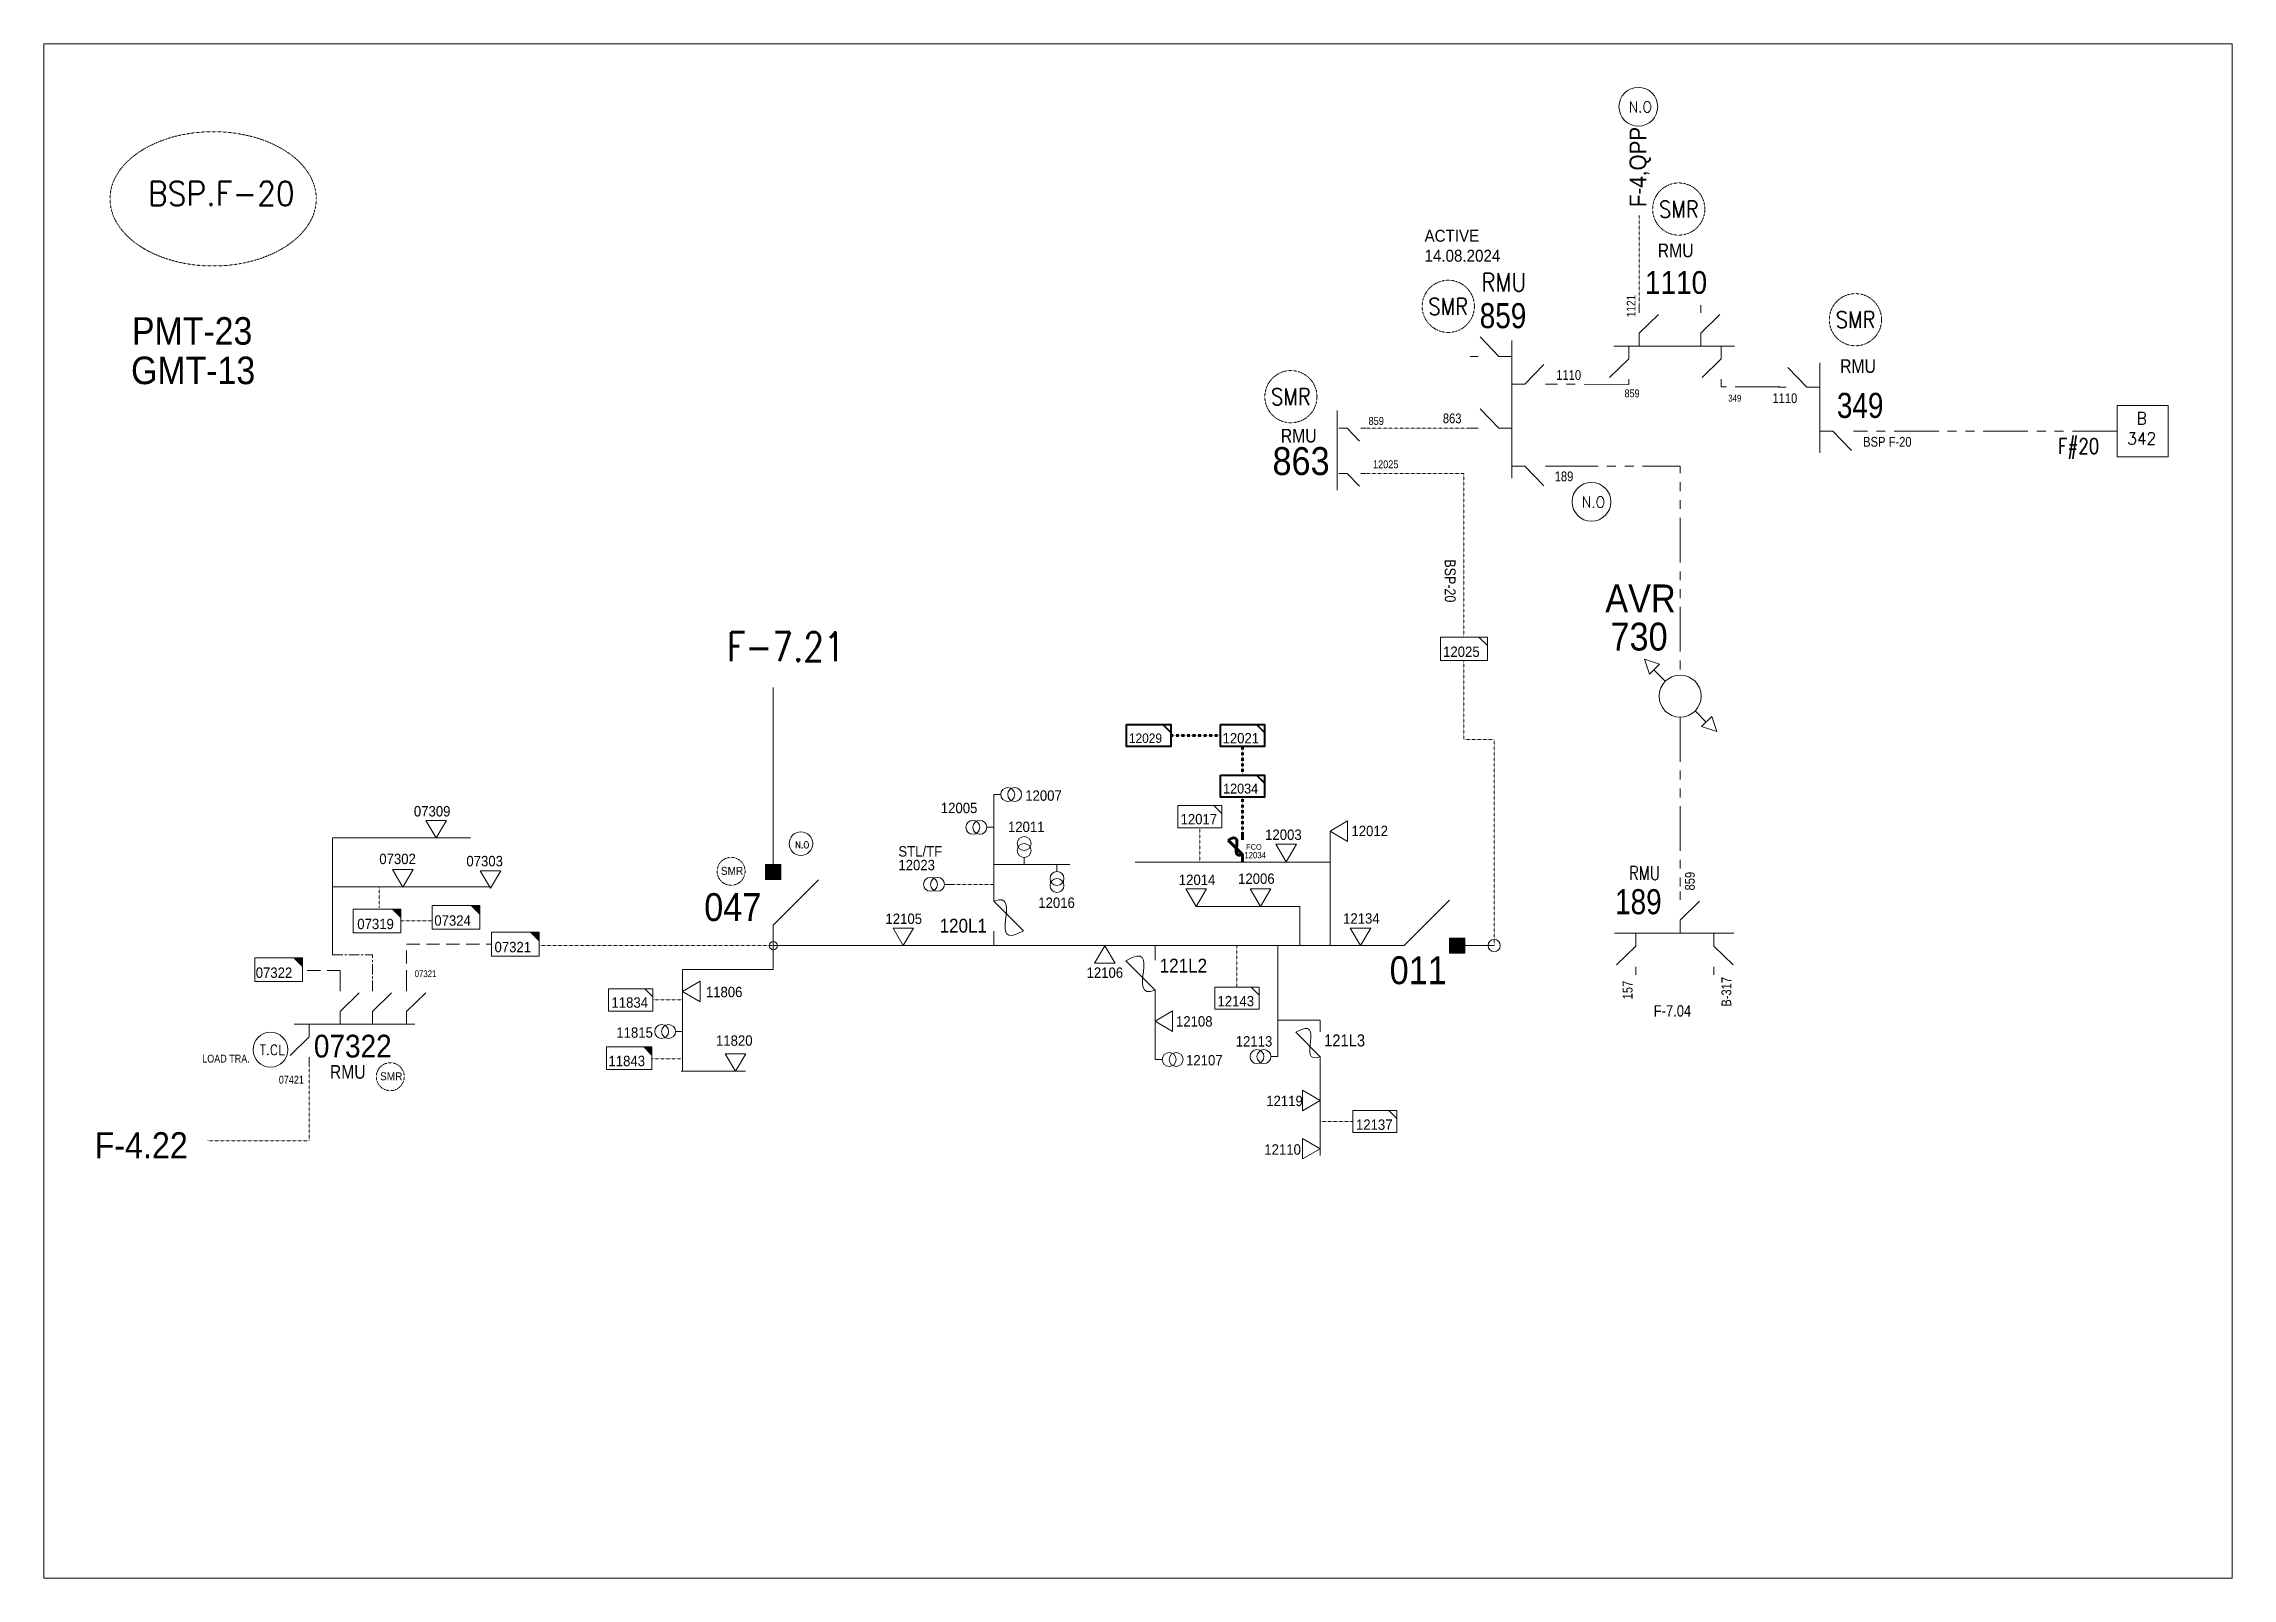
# Model space of a CAD drawing. Header units: metres. Extents: x 65984 to 144644, y -19036 to 23726.
# Drawn here: x 86736 to 88128, y -8238 to -7262 of the extents above; entities that cross this region are included whole.
import ezdxf
from ezdxf.enums import TextEntityAlignment as Align

# ---------------------------------------------------------------- set-up
doc = ezdxf.new("R2010")
doc.units = ezdxf.units.M
doc.header["$MEASUREMENT"] = 0
for name, pattern in [('( Center )', [2, 1.25, -0.25, 0.25, -0.25]), ('( Phantom )', [2.5, 1.25, -0.25, 0.25, -0.25, 0.25, -0.25]), ('DGN Style 3', [0.013877, 0, -0.013877]), ('HIDDEN2', [2381.25, 1587.5, -793.75])]:
    doc.linetypes.add(name, pattern=pattern)
doc.layers.get('0').update_dxf_attribs({"color": 95, "lineweight": 40})
for name, color, linetype, lineweight in [('ABS', 7, 'Continuous', 40), ('ABS NUMBER', 112, 'Continuous', 30), ('d_eos', 111, 'Continuous', 40), ('d_eos no', 121, 'Continuous', 40), ('d_fco', 5, 'Continuous', 40), ('d_fco text', 95, 'Continuous', 40), ('d_oh branch', 94, 'Continuous', 40), ('d_switch', 95, 'Continuous', 40), ('d_tf', 1, 'Continuous', 40), ('d_tf no', 6, 'Continuous', 40), ('d_tf_200', 1, 'Continuous', 40), ('d_ug cable', 95, 'Continuous', 40), ('d_ug main line', 95, 'Continuous', 40), ('d_unit sub', 7, 'Continuous', 40), ('FDR  4  04', 241, 'Continuous', 40), ('fedr no', 95, 'Continuous', 40), ('GRID STATION  04', 7, 'Continuous', 40), ('Level 37', 7, 'Continuous', 0), ('O H MAIN FEEDER', 4, 'Continuous', 100), ('REGULATOR', 5, 'Continuous', 40), ('SW N O', 114, 'Continuous', 30)]:
    doc.layers.add(name, color=color, linetype=linetype, lineweight=lineweight)
doc.styles.add('NASKHF', font='naskhf.shx', dxfattribs={"height": 8})
doc.styles.add('Style-Arial', font='arial.ttf')
doc.styles.add('Style-ENGINEERING', font='ENGINEERING.shx')
doc.styles.add('Style-msdefault', font='msdefault.shx')
doc.styles.add('Style-simplex', font='simplex.shx')
doc.styles.add('Style-STANDARD', font='STANDARD.shx')

msp = doc.modelspace()

# ---------------------------------------------------------------- texts
at = {"layer": 'ABS NUMBER', "color": 7, "lineweight": 13, "style": 'Style-Arial', "width": 0.88}
for s, p in [('AVR', (87728.9, -7605.7)), ('730', (87732.2, -7630)), ('011', (87591.7, -7842.3))]:
    msp.add_text(s, height=17.72, dxfattribs=at).set_placement(p, align=Align.TOP_LEFT)
at = {"layer": 'ABS NUMBER', "color": 2, "lineweight": 13, "style": 'Style-Arial', "width": 0.88}
msp.add_text('047', height=17.72, dxfattribs=at).set_placement((87155.7, -7802.1), align=Align.TOP_LEFT)
at = {"layer": 'd_eos no', "color": 2, "linetype": 'Continuous', "lineweight": 13, "ltscale": 0.726382, "style": 'Style-Arial', "width": 0.88}
msp.add_text('F-4,QPP', height=10.68, rotation=90, dxfattribs=at).set_placement((87744.3, -7365.6), align=Align.TOP_LEFT)
at = {"layer": 'd_eos no', "color": 2, "linetype": 'Continuous', "lineweight": 13, "style": 'Style-Arial', "width": 0.88}
for s, height, p in [('1110', 14.47, (87754.1, -7406.3)), ('863', 17.72, (87517.2, -7518.3)), ('07322', 14.47, (86907.4, -7892.2))]:
    msp.add_text(s, height=height, dxfattribs=at).set_placement(p, align=Align.TOP_LEFT)
at = {"layer": 'd_eos no', "color": 2, "linetype": 'Continuous', "lineweight": 13, "style": 'Style-msdefault', "width": 0.833333}
for s, p in [('859', (87649, -7442.6)), ('349', (87876.2, -7499.7))]:
    msp.add_text(s, height=15.94, dxfattribs=at).set_placement(p)
at = {"layer": 'd_eos no', "color": 7, "linetype": 'Continuous', "lineweight": 13, "style": 'Style-Arial', "width": 0.88}
for s, height, p in [('PMT-23', 17.51, (86791.7, -7435.6)), ('GMT-13', 17.52, (86791.1, -7460.7)), ('F-4.22', 16.69, (86767.9, -7954.2))]:
    msp.add_text(s, height=height, dxfattribs=at).set_placement(p, align=Align.TOP_LEFT)
at = {"layer": 'd_eos no', "color": 7, "linetype": 'Continuous', "lineweight": 13, "style": 'Style-msdefault', "width": 0.833333}
msp.add_text('189', height=15.94, dxfattribs=at).set_placement((87735.1, -7815.5))
at = {"layer": 'd_fco text', "color": 7, "linetype": 'Continuous', "lineweight": 13, "style": 'Style-msdefault', "width": 0.916667}
msp.add_text('120L1', height=8.85, dxfattribs=at).set_placement((87305.4, -7818.4), align=Align.TOP_LEFT)
at = {"layer": 'd_fco text', "color": 251, "linetype": 'Continuous', "lineweight": 13, "style": 'Style-msdefault', "width": 0.916667}
for s, height, p in [('121L2', 8.85, (87445.4, -7843.8)), ('121L3', 7.65, (87550, -7892))]:
    msp.add_text(s, height=height, dxfattribs=at).set_placement(p, align=Align.TOP_LEFT)
at = {"layer": 'd_fco text', "color": 7, "linetype": 'Continuous', "lineweight": 80, "attachment_point": 1, "style": 'NASKHF'}
for s, insert, char_height in [('\\Fmsdefault;\\H1x;\\W0.916667;12034', (87499.3, -7775.9), 4.022), ('\\Fmsdefault;\\H1x;\\W0.916667;FCO', (87500.4, -7770.9), 3.533)]:
    msp.add_mtext(s, dxfattribs=dict(at, insert=insert, char_height=char_height))
at = {"layer": 'd_switch', "color": 2, "linetype": 'Continuous', "lineweight": 13, "style": 'Style-ENGINEERING', "width": 0.857143}
for s, height, p in [('859', 5, (87750.7, -7481.6)), ('349', 4.33, (87815.4, -7485))]:
    msp.add_text(s, height=height, dxfattribs=at).set_placement(p, align=Align.TOP_RIGHT)
at = {"layer": 'd_switch', "color": 2, "linetype": 'Continuous', "lineweight": 13, "width": 0.857143}
for s, height, style, p in [('859', 5.08, 'Style-ENGINEERING', (87578.3, -7499.1)), ('12025', 5.08, 'Style-ENGINEERING', (87581.1, -7526.7)), ('F-7.04', 7.19, 'Style-msdefault', (87759.7, -7873.4))]:
    msp.add_text(s, height=height, dxfattribs=dict(at, style=style)).set_placement(p, align=Align.TOP_LEFT)
at = {"layer": 'd_switch', "color": 251, "linetype": 'Continuous', "lineweight": 13, "style": 'Style-ENGINEERING', "width": 0.857143}
msp.add_text('BSP-20', height=6.93, rotation=270, dxfattribs=at).set_placement((87633.7, -7589.7), align=Align.TOP_LEFT)
at = {"layer": 'd_switch', "color": 7, "linetype": 'Continuous', "lineweight": 13, "style": 'Style-ENGINEERING', "width": 0.857143}
for s, height, p in [('07321', 4.33, (86985.3, -7851.2)), ('07421', 5, (86901, -7918.3))]:
    msp.add_text(s, height=height, dxfattribs=at).set_placement(p, align=Align.TOP_RIGHT)
at = {"layer": 'd_switch', "color": 1, "linetype": 'Continuous', "lineweight": 13, "style": 'Style-ENGINEERING', "width": 0.857143}
msp.add_text('LOAD TRA.', height=5, dxfattribs=at).set_placement((86866.6, -7904.9), align=Align.TOP_RIGHT)
at = {"layer": 'd_tf no', "color": 251, "linetype": 'Continuous', "lineweight": 13, "style": 'Style-msdefault', "width": 0.947368}
for s, p in [('12025', (87625.7, -7645.2)), ('12007', (87359.9, -7736.7)), ('07309', (86971, -7746.7)), ('12005', (87306.2, -7744.6)), ('12017', (87458.7, -7751.7)), ('12011', (87348.9, -7756.6)), ('12003', (87512.5, -7761.6)), ('12012', (87567.4, -7759.2)), ('07302', (86949, -7777)), ('07303', (87004.4, -7778.4)), ('STL/TF', (87279.2, -7772.2)), ('12023', (87279.2, -7780.9)), ('12014', (87457.6, -7790.3)), ('12006', (87495.3, -7789.6)), ('07319', (86935, -7818.4)), ('07324', (86984, -7816.2)), ('12105', (87271, -7815.1)), ('12134', (87562.1, -7814.9)), ('07321', (87022.3, -7833.1)), ('07322', (86870.4, -7849.4)), ('12106', (87398.9, -7849.4)), ('11834', (87096.7, -7868.4)), ('12143', (87482.2, -7867.5)), ('11815', (87099.8, -7887.5)), ('11820', (87163.2, -7892.6)), ('12108', (87455.8, -7880.4)), ('12113', (87493.8, -7893.1)), ('11843', (87094.8, -7905.6)), ('12107', (87462.2, -7905.1)), ('12119', (87513.2, -7931)), ('12137', (87570.3, -7946.1)), ('12110', (87512, -7961.9))]:
    msp.add_text(s, height=6.6, dxfattribs=at).set_placement(p, align=Align.TOP_LEFT)
at = {"layer": 'd_tf no', "color": 251, "linetype": 'Continuous', "lineweight": 40, "style": 'Style-msdefault', "width": 0.947368}
for s, height, p in [('12029', 6, (87425.8, -7700.5)), ('12021', 6.6, (87485.4, -7700.2)), ('12034', 6.31, (87485.8, -7732.4))]:
    msp.add_text(s, height=height, dxfattribs=at).set_placement(p, align=Align.TOP_LEFT)
at = {"layer": 'd_tf no', "color": 251, "linetype": 'Continuous', "lineweight": 13, "style": 'Style-msdefault', "width": 0.947368}
msp.add_text('12016', height=6.6, dxfattribs=at).set_placement((87368.2, -7811.5))
msp.add_text('11806', height=6.6, dxfattribs=at).set_placement((87180, -7861.7), align=Align.TOP_RIGHT)
at = {"layer": 'd_tf no', "color": 121, "linetype": 'Continuous', "lineweight": 40, "insert": (87613.9, -7380), "char_height": 7.613, "attachment_point": 1, "style": 'NASKHF'}
msp.add_mtext('\\Fmsdefault;\\H1x;\\W0.945946;ACTIVE\\P14.08.2024', dxfattribs=at)
at = {"layer": 'd_tf no', "color": 1, "linetype": 'Continuous', "lineweight": 40, "char_height": 5.058, "attachment_point": 1, "style": 'NASKHF'}
for insert in [(87166.3, -7785.4), (86949.5, -7916.1)]:
    msp.add_mtext('\\Fmsdefault;\\H1x;\\W0.945946;SMR^I', dxfattribs=dict(at, insert=insert))
at = {"layer": 'fedr no', "color": 6, "linetype": 'Continuous', "lineweight": 13, "style": 'Style-STANDARD', "width": 0.909091}
msp.add_text('F-7.21', height=18.52, dxfattribs=at).set_placement((87207.6, -7645.3), align=Align.MIDDLE_CENTER)
at = {"layer": 'fedr no', "color": 6, "linetype": 'Continuous', "lineweight": 13, "insert": (86848.5, -7356.9), "char_height": 15.33, "attachment_point": 5, "style": 'Style-STANDARD'}
msp.add_mtext('BSP.F-20', dxfattribs=at)
at = {"layer": 'GRID STATION  04', "color": 98, "linetype": 'Continuous', "lineweight": 13, "style": 'Style-STANDARD'}
for s, p in [('B', (88070.1, -7500)), ('342', (88070.1, -7512.8))]:
    msp.add_text(s, height=7.81, dxfattribs=at).set_placement(p, align=Align.MIDDLE_CENTER)
at = {"layer": 'GRID STATION  04', "color": 98, "linetype": 'Continuous', "lineweight": 13, "style": 'Style-STANDARD', "width": 0.866667}
msp.add_text('F#20', height=9.76, dxfattribs=at).set_placement((88030, -7517.6), align=Align.MIDDLE_CENTER)
at = {"layer": 'Level 37', "color": 240, "linetype": 'Continuous', "lineweight": 13, "ltscale": 1.73711, "style": 'Style-simplex', "width": 0.854701}
for p in [(87775.7, -7366.9), (87629, -7428.8), (87888.1, -7437.2), (87528.9, -7486.2)]:
    msp.add_text('SMR', height=10.58, dxfattribs=at).set_placement(p, align=Align.MIDDLE_CENTER)
at = {"layer": 'Level 37', "color": 2, "linetype": 'Continuous', "lineweight": 13, "style": 'Style-msdefault'}
for s, height, rotation, width, p in [('RMU', 8.68, 0.0004, 0.86, (87785, -7388.8)), ('1110', 6.2, 359.9921, 0.857143, (87713.5, -7469.3)), ('RMU', 8.68, 0.0004, 0.86, (87901, -7462.4)), ('RMU', 8.68, 0.0004, 0.86, (86940.3, -7911.5))]:
    msp.add_text(s, height=height, rotation=rotation, dxfattribs=dict(at, width=width)).set_placement(p, align=Align.TOP_RIGHT)
at = {"layer": 'Level 37', "color": 2, "linetype": 'Continuous', "lineweight": 13, "ltscale": 1.209119, "style": 'Style-simplex', "width": 0.854701}
msp.add_text('RMU', height=11.62, dxfattribs=at).set_placement((87664.3, -7413.4), align=Align.MIDDLE_CENTER)
at = {"layer": 'Level 37', "color": 7, "linetype": 'Continuous', "lineweight": 13, "ltscale": 0.9, "style": 'Style-msdefault', "width": 0.857143}
msp.add_text('1121', height=5.58, rotation=89.9921, dxfattribs=at).set_placement((87742.5, -7421.4), align=Align.TOP_RIGHT)
at = {"layer": 'Level 37', "color": 2, "linetype": 'Continuous', "lineweight": 13, "style": 'Style-msdefault'}
for s, height, width, p in [('1110', 6.2, 0.857143, (87835.2, -7484.1)), ('RMU', 8.68, 0.86, (87522.5, -7506.7))]:
    msp.add_text(s, height=height, dxfattribs=dict(at, width=width)).set_placement(p, align=Align.TOP_LEFT)
at = {"layer": 'Level 37', "color": 7, "linetype": 'Continuous', "lineweight": 13, "style": 'Style-msdefault', "width": 0.857143}
for s, rotation, p in [('863', 359.9921, (87637.4, -7496.9)), ('B-317', 90, (87802.8, -7855.4))]:
    msp.add_text(s, height=6.2, rotation=rotation, dxfattribs=at).set_placement(p, align=Align.TOP_RIGHT)
for s, p in [('BSP F-20', (87892.9, -7511.8)), ('189', (87696.7, -7533.8))]:
    msp.add_text(s, height=6.2, dxfattribs=at).set_placement(p, align=Align.TOP_LEFT)
at = {"layer": 'Level 37', "color": 7, "linetype": 'Continuous', "lineweight": 13, "style": 'Style-STANDARD', "width": 0.854701}
msp.add_text('RMU', height=8.85, dxfattribs=at).set_placement((87753.8, -7789.3), align=Align.MIDDLE_CENTER)
at = {"layer": 'Level 37', "color": 7, "linetype": 'Continuous', "lineweight": 13, "style": 'Style-msdefault', "width": 0.857143}
for s, p in [('859', (87779.6, -7800.4)), ('157', (87740, -7869.7))]:
    msp.add_text(s, height=6.2, rotation=90, dxfattribs=at).set_placement(p, align=Align.TOP_LEFT)

# ---------------------------------------------------------------- blocks, each defined once
blk = doc.blocks.new('TF_8')
at = {"color": 0, "linetype": 'ByBlock', "lineweight": -2}
blk.add_line((6.3, 4.95), (9.9, 1.35), dxfattribs=at)
blk.add_3dface([(-10.1, 4.95), (9.9, 4.95), (9.9, -5.05), (-10.1, -5.05)], dxfattribs=at)
blk = doc.blocks.new('ABS2_1_1')
at = {"color": 0, "linetype": 'ByBlock', "lineweight": -2, "ltscale": 500}
for q in [(-29900, 43500), (0, 0)]:
    blk.add_line((0, 13600), q, dxfattribs=at)
at = {"color": 0, "linetype": 'ByBlock', "lineweight": -2, "ltscale": 500, "flags": 128}
for points in [[(5000, 43600), (-5000, 43600), (-5000, 53600), (5000, 53600)], [(3791, 49653), (3791, 49653), (3791, 49653)]]:
    blk.add_lwpolyline(points, close=True, dxfattribs=at)
at = {"color": 0, "linetype": 'ByBlock', "lineweight": -2, "ltscale": 500}
for points in [[(5000, 43600), (-5000, 43600), (5000, 53600), (-5000, 53600)], [(3791, 49653), (3791, 49653), (3791, 49653)]]:
    blk.add_solid(points, dxfattribs=at)
blk = doc.blocks.new('TFU_123')
at = {"layer": 'd_tf_200', "color": 251, "linetype": 'Continuous', "lineweight": 13}
blk.add_line((0, 10), (0, 0), dxfattribs=at)
for centre in [(0, 30), (0, 20)]:
    blk.add_circle(centre, 10, dxfattribs=at)
blk = doc.blocks.new('*U1177')
at = {"layer": 'd_fco', "color": 251, "linetype": 'Continuous', "lineweight": 13}
blk.add_line((-4.6, 4.21), (-10.13, 4.21), dxfattribs=at)
at = {"layer": 'd_fco', "color": 251, "linetype": 'Continuous', "lineweight": 13, "flags": 128}
blk.add_lwpolyline([(13.02, 4.21), (7.07, 4.21), (-4.4, -7.26)], dxfattribs=at)
at = {"layer": 'd_fco', "color": 251, "linetype": 'Continuous', "lineweight": 13}
blk.add_open_spline([(-4.4, -7.26), (-13, 7.69), (11.58, -7.67), (7.07, 4.21)], degree=3, dxfattribs=at)
blk = doc.blocks.new('*U1012')
at = {"layer": 'd_fco', "color": 7, "linetype": 'Continuous', "lineweight": 13}
blk.add_line((-4.6, 4.21), (-10.13, 4.21), dxfattribs=at)
at = {"layer": 'd_fco', "color": 7, "linetype": 'Continuous', "lineweight": 13, "flags": 128}
blk.add_lwpolyline([(13.02, 4.21), (7.07, 4.21), (-4.4, -7.26)], dxfattribs=at)
at = {"layer": 'd_fco', "color": 7, "linetype": 'Continuous', "lineweight": 13}
blk.add_open_spline([(-4.4, -7.26), (-13, 7.69), (11.58, -7.67), (7.07, 4.21)], degree=3, dxfattribs=at)
blk = doc.blocks.new('exist.us-1000kva')
at = {"color": 0, "linetype": 'ByBlock', "lineweight": -2, "flags": 128}
blk.add_lwpolyline([(40, 12.9), (32.8, 20), (40, 20)], close=True, dxfattribs=at)
at = {"color": 0, "linetype": 'ByBlock', "lineweight": -2, "extrusion": (0, 0, -1)}
blk.add_solid([(-40, 12.9), (-32.8, 20), (-40, 20)], dxfattribs=at)
at = {"color": 0, "linetype": 'ByBlock', "lineweight": -2, "xscale": 2, "yscale": 2}
blk.add_blockref('TF_8', (20.2, 10.1), dxfattribs=at)
blk = doc.blocks.new('*U1092')
at = {"layer": 'd_eos', "color": 2, "linetype": 'Continuous', "lineweight": 13, "ltscale": 0.919211}
for p, q in [((0.01, 16.17), (0.01, -16.15)), ((0.01, 8.42), (4.66, 8.43)), ((4.66, 8.43), (11.46, 15.43)), ((12.11, 8.43), (14.93, 8.43)), ((-12.08, -7.43), (-14.9, -7.43)), ((-4.64, -7.43), (-11.43, -14.44)), ((0.01, -7.43), (-4.64, -7.43))]:
    blk.add_line(p, q, dxfattribs=at)
blk = doc.blocks.new('*U679')
at = {"layer": 'd_fco', "color": 7, "linetype": 'Continuous', "lineweight": 100}
blk.add_line((-4.6, 4.2), (-10.1, 4.2), dxfattribs=at)
at = {"layer": 'd_fco', "color": 7, "linetype": 'Continuous', "lineweight": 100, "extrusion": (0, 0, -1), "flags": 128}
blk.add_lwpolyline([(-13, 4.2), (-7.1, 4.2), (4.4, -7.3)], dxfattribs=at)
at = {"layer": 'd_fco', "color": 7, "linetype": 'Continuous', "lineweight": 100}
blk.add_open_spline([(-4.4, -7.3), (-13, 7.7), (11.6, -7.7), (7.1, 4.2)], degree=3, dxfattribs=at)
blk = doc.blocks.new('*U2829')
at = {"layer": 'REGULATOR', "color": 251, "linetype": 'Continuous', "lineweight": 13}
for p, q in [((-9.52, 9.06), (-5.51, 5.05)), ((5.19, -5.64), (9.2, -9.65))]:
    blk.add_line(p, q, dxfattribs=at)
at = {"layer": 'REGULATOR', "color": 251, "linetype": 'Continuous', "lineweight": 13, "flags": 128}
for points in [[(-7.57, 11.15), (-12.97, 13), (-11.21, 7.57)], [(7.54, -11.22), (12.95, -13.02), (11.15, -7.61)]]:
    blk.add_lwpolyline(points, close=True, dxfattribs=at)
at = {"layer": 'REGULATOR', "color": 251, "linetype": 'Continuous', "lineweight": 13}
blk.add_circle((-0.16, -0.3), 7.56, dxfattribs=at)
blk = doc.blocks.new('TRA1_1035')
at = {"layer": 'd_tf', "color": 251, "linetype": 'Continuous', "lineweight": 13, "ltscale": 0.000659281, "flags": 128}
blk.add_lwpolyline([(10.1, -17), (0.1, 0), (-9.9, -17)], close=True, dxfattribs=at)
blk = doc.blocks.new('TRA1_1034')
at = {"layer": 'd_tf', "color": 251, "linetype": 'Continuous', "lineweight": 13, "ltscale": 0.000659281, "xscale": 1.000046566207833, "yscale": 1.000046566207833, "zscale": 1.000046566207833, "rotation": 180}
blk.add_blockref('TRA1_1035', (0, 0), dxfattribs=at)
blk = doc.blocks.new('TRA1_1037')
at = {"layer": 'd_tf', "color": 251, "linetype": 'Continuous', "lineweight": 13, "ltscale": 0.000658989, "flags": 128}
blk.add_lwpolyline([(10, -17), (0, 0), (-10, -17)], close=True, dxfattribs=at)
blk = doc.blocks.new('TRA1_1036')
at = {"layer": 'd_tf', "color": 251, "linetype": 'Continuous', "lineweight": 13, "ltscale": 0.000658989, "xscale": 1.000046566207834, "yscale": 1.000046566207834, "zscale": 1.000046566207834, "rotation": 180}
blk.add_blockref('TRA1_1037', (0, 0), dxfattribs=at)
blk = doc.blocks.new('*U2305')
at = {"layer": 'd_unit sub', "color": 251, "linetype": 'Continuous', "lineweight": 40, "flags": 128}
blk.add_lwpolyline([(5.07, 3.99), (7.93, 3.99), (7.93, 1.13)], close=True, dxfattribs=at)
at = {"layer": 'd_unit sub', "color": 251, "linetype": 'Continuous', "lineweight": 40, "xscale": 0.7946313405145355, "yscale": 0.7946313405145355, "zscale": 0.3973156702572678, "rotation": 359.9999999999999}
blk.add_blockref('TF_8', (0.07, 0.05), dxfattribs=at)
blk = doc.blocks.new('*U3382')
at = {"layer": 'SW N O', "color": 3, "lineweight": 13}
blk.add_circle((0, 0), 16.8, dxfattribs=at)
at = {"layer": 'SW N O', "color": 3, "lineweight": 13, "insert": (1.7, -1.8), "char_height": 9.6, "attachment_point": 5, "line_spacing_factor": 0.6, "style": 'Style-STANDARD'}
blk.add_mtext('N.O', dxfattribs=at)
blk = doc.blocks.new('*U3777')
at = {"layer": 'SW N O', "color": 1, "lineweight": 13, "ltscale": 0.426762}
blk.add_circle((0, 0), 16.8, dxfattribs=at)
at = {"layer": 'SW N O', "color": 1, "lineweight": 13, "style": 'Style-STANDARD'}
blk.add_text('T.CL', height=9.6, dxfattribs=at).set_placement((1.7, -0.2), align=Align.MIDDLE_CENTER)
blk = doc.blocks.new('*U3779')
at = {"layer": 'SW N O', "color": 3, "lineweight": 13, "ltscale": 0.426762}
blk.add_circle((0, 0), 16.8, dxfattribs=at)
at = {"layer": 'SW N O', "color": 3, "lineweight": 13, "style": 'Style-STANDARD'}
blk.add_text('N.O', height=9.6, dxfattribs=at).set_placement((1.7, -0.2), align=Align.MIDDLE_CENTER)

# ---------------------------------------------------------------- linework, layer by layer
at = {"color": 251, "linetype": '( Phantom )', "lineweight": 13, "ltscale": 22.681062}
msp.add_line((87776.5, -7690.1), (87776.5, -7806.4), dxfattribs=at)
at = {"layer": 'd_eos', "color": 2, "linetype": 'Continuous', "lineweight": 13, "ltscale": 1.108243}
for p, q in [((87750.5, -7432.8), (87750.5, -7427.9)), ((87789.6, -7432.9), (87789.6, -7428)), ((87750.5, -7445.7), (87762.7, -7433.9)), ((87750.5, -7453.8), (87750.5, -7445.7)), ((87789.6, -7445.8), (87801.7, -7434)), ((87789.6, -7453.9), (87789.6, -7445.8)), ((87811, -7454), (87734.3, -7454)), ((87743.8, -7454), (87743.8, -7462.1)), ((87802.6, -7454), (87802.6, -7462.1)), ((87743.8, -7462.1), (87731.6, -7473.9)), ((87743.8, -7475), (87743.8, -7478.5)), ((87802.6, -7462.1), (87790.5, -7473.9)), ((87802.6, -7475), (87802.6, -7479.9)), ((86924.2, -7864.5), (86924.2, -7859.6)), ((86944.6, -7864.5), (86944.6, -7859.6)), ((86966.3, -7864.5), (86966.3, -7859.6)), ((86924.2, -7877.4), (86936.3, -7865.6)), ((86924.2, -7885.5), (86924.2, -7877.4)), ((86944.6, -7877.4), (86956.7, -7865.6)), ((86944.6, -7885.5), (86944.6, -7877.4)), ((86966.3, -7877.4), (86978.5, -7865.6)), ((86966.3, -7885.5), (86966.3, -7877.4)), ((86971.7, -7885.5), (86894.9, -7885.5)), ((86904.4, -7885.5), (86904.4, -7893.5)), ((86904.4, -7893.5), (86892.2, -7905.3)), ((86904.4, -7906.5), (86904.4, -7911.4))]:
    msp.add_line(p, q, dxfattribs=at)
at = {"layer": 'd_eos', "color": 2, "linetype": 'Continuous', "lineweight": 13, "ltscale": 1.13086}
for p, q in [((87648, -7460.6), (87643, -7460.6)), ((87661.2, -7460.6), (87649.2, -7448.2)), ((87669.5, -7460.6), (87661.2, -7460.6)), ((87669.5, -7538.1), (87669.5, -7450.5)), ((87677.7, -7478.2), (87689.7, -7465.8)), ((87669.5, -7478.2), (87677.7, -7478.2)), ((87690.9, -7478.2), (87695.9, -7478.2)), ((87661.2, -7506.3), (87649.2, -7493.9)), ((87648, -7506.3), (87643, -7506.3)), ((87669.5, -7506.3), (87661.2, -7506.3)), ((87669.5, -7530.5), (87677.7, -7530.5)), ((87677.7, -7530.5), (87689.7, -7542.9)), ((87690.9, -7530.5), (87695.9, -7530.5))]:
    msp.add_line(p, q, dxfattribs=at)
at = {"layer": 'd_eos', "color": 2, "linetype": 'Continuous', "lineweight": 13, "ltscale": 0.7508}
msp.add_line((87558.4, -7495), (87558.4, -7545.6), dxfattribs=at)
at = {"layer": 'd_eos', "color": 2, "linetype": 'Continuous', "lineweight": 13, "ltscale": 0.871933}
for p, q in [((87559.3, -7506.3), (87564.7, -7506.3)), ((87564.7, -7506.3), (87572.6, -7514.4)), ((87573.4, -7506.3), (87576.7, -7506.3)), ((87559.3, -7535), (87564.7, -7535)), ((87564.7, -7535), (87572.6, -7543.1)), ((87573.4, -7535), (87576.7, -7535))]:
    msp.add_line(p, q, dxfattribs=at)
at = {"layer": 'd_eos', "color": 7, "linetype": 'Continuous', "lineweight": 13, "ltscale": 1.13086}
for p, q in [((87776.5, -7806.1), (87776.5, -7801.1)), ((87776.5, -7819.3), (87788.9, -7807.3)), ((87776.5, -7827.6), (87776.5, -7819.3)), ((87734.7, -7827.6), (87810.7, -7827.6)), ((87748.4, -7835.8), (87736, -7847.8)), ((87748.4, -7827.6), (87748.4, -7835.8)), ((87797.9, -7827.6), (87797.9, -7835.8)), ((87797.9, -7835.8), (87810.3, -7847.8)), ((87748.4, -7849), (87748.4, -7854)), ((87797.9, -7849), (87797.9, -7854))]:
    msp.add_line(p, q, dxfattribs=at)
at = {"layer": 'd_oh branch', "color": 251, "linetype": 'Continuous', "lineweight": 13}
for p, q in [((87339.9, -7802.4), (87339.9, -7739.3)), ((86919.2, -7841.4), (86919.2, -7767)), ((86919.2, -7767), (87007.1, -7767)), ((87553.8, -7762.8), (87553.8, -7835.5)), ((87388.2, -7783.8), (87339.9, -7783.8)), ((87429.8, -7782.3), (87553.8, -7782.3)), ((86919.2, -7798), (87019.8, -7798)), ((87468.7, -7810.5), (87534.6, -7810.5)), ((87534.6, -7835.5), (87534.6, -7810.5)), ((87520.6, -7835.5), (87520.6, -7906.1)), ((87442.6, -7908), (87442.6, -7867.7)), ((87520.6, -7882.9), (87547.5, -7882.9)), ((87141.1, -7915.4), (87182, -7915.4)), ((87547.5, -7911.6), (87547.5, -7969))]:
    msp.add_line(p, q, dxfattribs=at)
at = {"layer": 'd_oh branch', "color": 251, "linetype": 'Continuous', "lineweight": 13, "flags": 128}
msp.add_lwpolyline([(87199.6, -7835.5), (87199.6, -7850.7), (87141.9, -7850.7), (87141.9, -7915.4)], dxfattribs=at)
at = {"layer": 'd_ug cable', "color": 251, "linetype": 'DGN Style 3', "lineweight": 100}
for p, q in [((87452.6, -7701.8), (87484, -7701.8)), ((87498.1, -7727), (87498.1, -7708.8)), ((87498, -7741), (87498, -7766.1))]:
    msp.add_line(p, q, dxfattribs=at)
at = {"layer": 'd_ug cable', "color": 251, "linetype": 'DGN Style 3', "lineweight": 13}
for p, q in [((87470.9, -7760.5), (87470.9, -7782.3)), ((87312.9, -7796.5), (87339.9, -7796.5)), ((86962.8, -7819.8), (86982.6, -7819.8)), ((87494.5, -7835.5), (87494.5, -7862)), ((87547.5, -7947.4), (87568.2, -7947.4))]:
    msp.add_line(p, q, dxfattribs=at)
at = {"layer": 'd_ug cable', "color": 251, "linetype": 'DGN Style 3', "lineweight": 13, "flags": 128}
for points in [[(87750.5, -7430.7), (87750.5, -7371)], [(87576.7, -7506.3), (87643, -7506.3)], [(87576.7, -7535), (87639, -7535), (87639, -7639.2)], [(87639, -7654.1), (87639, -7704.4), (87658.2, -7704.4), (87658.2, -7835.5)], [(86949, -7811.4), (86949, -7811.4), (86949, -7798)], [(87050.7, -7835.5), (87199.7, -7835.5)], [(87141.9, -7870), (87122.9, -7870)], [(86904.4, -7911.4), (86904.4, -7959.6), (86839.4, -7959.6)], [(87122.4, -7907.5), (87141, -7907.5)]]:
    msp.add_lwpolyline(points, dxfattribs=at)
at = {"layer": 'd_ug cable', "color": 251, "linetype": 'HIDDEN2', "lineweight": 13, "ltscale": 0.005315}
for points in [[(86966.3, -7859.6), (86966.3, -7834.5), (87020.3, -7834.5)], [(86924.2, -7859.6), (86924.2, -7851.3), (86900.2, -7851.3)]]:
    msp.add_lwpolyline(points, dxfattribs=at)
at = {"layer": 'd_ug cable', "color": 2, "linetype": 'DGN Style 3', "lineweight": 13}
for centre, radius in [((87775.6, -7366.8), 16.6), ((87629, -7428.7), 16.6), ((87888, -7437.2), 16.6), ((87528.9, -7486.2), 16.6), ((87172.8, -7788.2), 8.88), ((86956, -7918.9), 8.88)]:
    msp.add_circle(centre, radius, dxfattribs=at)
at = {"layer": 'd_ug main line', "color": 251, "linetype": '( Phantom )', "lineweight": 13, "ltscale": 22.681062}
msp.add_line((88054.4, -7508.2), (87890, -7508.2), dxfattribs=at)
at = {"layer": 'd_ug main line', "color": 251, "linetype": '( Phantom )', "lineweight": 13, "ltscale": 22.681062, "flags": 128}
for points in [[(87743.8, -7478.5), (87695.9, -7478.2)], [(87839.9, -7480), (87802.6, -7480)], [(87695.9, -7530.5), (87776.5, -7530.5), (87776.5, -7663.3)]]:
    msp.add_lwpolyline(points, dxfattribs=at)
at = {"layer": 'd_ug main line', "color": 251, "linetype": '( Center )', "lineweight": 13, "ltscale": 5.208389, "flags": 128}
msp.add_lwpolyline([(86919.2, -7841.4), (86944.6, -7841.4), (86944.6, -7859.6)], dxfattribs=at)
at = {"layer": 'FDR  4  04', "color": 251, "linetype": 'Continuous', "lineweight": 13}
msp.add_line((87267, -7835.5), (87593, -7835.5), dxfattribs=at)
at = {"layer": 'fedr no', "color": 82, "linetype": 'DGN Style 3', "lineweight": 13, "true_color": 0x1dc70e}
msp.add_ellipse((86843.3, -7360.3), major_axis=(65.6, 0), ratio=0.651175, dxfattribs=at)
at = {"layer": 'GRID STATION  04', "color": 98, "linetype": 'Continuous', "lineweight": 13, "ltscale": 1.043329, "flags": 128}
msp.add_lwpolyline([(88086.9, -7524.4), (88054.4, -7524.4), (88054.4, -7491.9), (88086.9, -7491.9)], close=True, dxfattribs=at)
at = {"layer": 'O H MAIN FEEDER', "color": 94, "lineweight": 13, "ltscale": 0.865063}
msp.add_line((87199.6, -7671.2), (87199.6, -7785.6), dxfattribs=at)
at = {"layer": 'O H MAIN FEEDER', "color": 251, "lineweight": 13, "ltscale": 0.865063}
for p, q in [((87199.6, -7835.5), (87592.4, -7835.5)), ((87636.2, -7835.5), (87658.2, -7835.5))]:
    msp.add_line(p, q, dxfattribs=at)
at = {"layer": 'O H MAIN FEEDER', "color": 140, "lineweight": 13, "ltscale": 0.498271, "flags": 128}
msp.add_lwpolyline([(86735.6, -7261.6), (88127.7, -7261.6), (88127.7, -8238), (86735.6, -8238)], close=True, dxfattribs=at)
at = {"layer": 'O H MAIN FEEDER', "color": 251, "lineweight": 13, "ltscale": 0.865063}
for centre, radius in [((87199.7, -7835.5), 2.6), ((87658.2, -7835.5), 3.91)]:
    msp.add_circle(centre, radius, dxfattribs=at)

# ---------------------------------------------------------------- block references
at = {"layer": 'ABS', "color": 2, "linetype": 'Continuous', "lineweight": 13, "ltscale": 1.440072, "xscale": 0.000964849249970095, "yscale": -0.0009648492499700956, "zscale": 0.0006389539673831807, "rotation": 180.0000000000002}
msp.add_blockref('ABS2_1_1', (87199.6, -7835.5), dxfattribs=at)
at = {"layer": 'ABS', "color": 7, "linetype": 'Continuous', "lineweight": 13, "ltscale": 1.440072, "xscale": 0.000964849249970095, "yscale": 0.000964849249970095, "zscale": 0.0006389539673831807, "rotation": 269.9999999999997}
msp.add_blockref('ABS2_1_1', (87587.8, -7835.5), dxfattribs=at)
at = {"layer": 'd_eos', "color": 2, "linetype": 'Continuous', "lineweight": 13, "ltscale": 1.13086, "extrusion": (0, 0, -1), "xscale": 1.771561000000001, "yscale": 1.771561000000001, "zscale": 1.771561000000001, "rotation": 180}
msp.add_blockref('*U1092', (-87865.3, -7493.2), dxfattribs=at)
at = {"layer": 'd_fco', "color": 7, "linetype": 'Continuous', "lineweight": 100, "xscale": 0.7935834470625456, "yscale": 0.7935834470625456, "zscale": 0.7935834470625456, "rotation": 270.0000000006001}
msp.add_blockref('*U679', (87494.7, -7771.9), dxfattribs=at)
at = {"layer": 'd_fco', "color": 7, "linetype": 'Continuous', "lineweight": 13, "xscale": 1.641744307264867, "yscale": 1.641744307264867, "zscale": 1.641744307264867, "rotation": 90.00000000060005}
msp.add_blockref('*U1012', (87346.8, -7818.8), dxfattribs=at)
at = {"layer": 'd_fco', "color": 251, "linetype": 'Continuous', "lineweight": 13, "rotation": 270.0000000006001}
for p, xscale, yscale, zscale in [((87435.7, -7852.3), 1.641744307264867, 1.641744307264867, 1.641744307264867), ((87541.8, -7896.6), 1.353312646014662, 1.353312646014662, 1.353312646014662)]:
    msp.add_blockref('*U1177', p, dxfattribs=dict(at, xscale=xscale, yscale=yscale, zscale=zscale))
at = {"layer": 'd_tf', "color": 251, "linetype": 'Continuous', "lineweight": 13, "ltscale": 0.000659281, "xscale": 0.6554775700000002, "yscale": 0.6554775700000002, "zscale": 0.6554775700000002}
for p, rotation in [((86985.2, -7767), 359.9999999999999), ((87553.8, -7762.8), 269.9999999999999), ((87525.9, -7782.1), 359.9999999999999), ((87468.7, -7810.5), 359.9999999999999), ((87509.6, -7810.5), 359.9999999999999), ((87282.4, -7835.5), 359.9999999999999), ((87410.4, -7835.6), 180), ((87573.3, -7835.5), 359.9999999999999), ((87175.7, -7915.4), 359.9999999999999)]:
    msp.add_blockref('TRA1_1034', p, dxfattribs=dict(at, rotation=rotation))
at = {"layer": 'd_tf', "color": 251, "linetype": 'Continuous', "lineweight": 13, "ltscale": 0.000659281, "extrusion": (0, 0, -1), "xscale": 0.6554775700000002, "yscale": 0.6554775700000002, "zscale": 0.6554775700000002}
for p, rotation in [((-86963.9, -7798.2), 359.9999999999999), ((-87019.6, -7799), 359.9999999999999), ((-87141.9, -7864.7), 90)]:
    msp.add_blockref('TRA1_1034', p, dxfattribs=dict(at, rotation=rotation))
at = {"layer": 'd_tf', "color": 251, "linetype": 'Continuous', "lineweight": 13, "ltscale": 0.000658989, "extrusion": (0, 0, -1), "xscale": 0.6554775700000001, "yscale": 0.6554775700000001, "zscale": 0.6554775700000001, "rotation": 90.00000000085721}
msp.add_blockref('TRA1_1036', (-87442.5, -7883.5), dxfattribs=at)
at = {"layer": 'd_tf', "color": 251, "linetype": 'Continuous', "lineweight": 13, "ltscale": 0.000658989, "xscale": 0.6554775700000001, "yscale": 0.6554775700000001, "zscale": 0.6554775700000001, "rotation": 89.99999999999997}
for p in [(87547.5, -7934), (87547.5, -7964.7)]:
    msp.add_blockref('TRA1_1036', p, dxfattribs=at)
at = {"layer": 'd_tf_200', "color": 251, "linetype": 'Continuous', "lineweight": 13, "xscale": 0.4428902500000003, "yscale": 0.4428902500000003, "zscale": 0.4428902500000003}
for p, rotation in [((87339.9, -7739.3), 269.9999999999998), ((87339.9, -7760.2), 89.99999999999984), ((87359.2, -7783.8), 359.9999999999999), ((87312.9, -7796.5), 89.99999999999984), ((87442.6, -7908), 269.9999999999998), ((87520.6, -7906.1), 89.99999999999984)]:
    msp.add_blockref('TFU_123', p, dxfattribs=dict(at, rotation=rotation))
at = {"layer": 'd_tf_200', "color": 251, "linetype": 'Continuous', "lineweight": 13, "extrusion": (0, 0, -1), "xscale": 0.4428902500000003, "yscale": 0.4428902500000003, "zscale": 0.4428902500000003}
for p, rotation in [((-87380.1, -7783.9), 179.9999999999999), ((-87141.9, -7890.1), 269.9999999999999)]:
    msp.add_blockref('TFU_123', p, dxfattribs=dict(at, rotation=rotation))
at = {"layer": 'd_unit sub', "color": 251, "linetype": 'Continuous', "lineweight": 13, "zscale": 0.703868946116636, "rotation": 359.9999999999999}
for name, p, xscale, yscale in [('TF_8', (87639.1, -7646.6), 1.490038222346112, 1.490038222346112), ('TF_8', (87471.1, -7753.4), 1.407737892233272, 1.407737892233272), ('exist.us-1000kva', (86932.4, -7827.4), 0.7594354110595505, 0.7594354110595505), ('exist.us-1000kva', (86982.6, -7825.1), 0.7594354110595505, 0.7594354110595505), ('exist.us-1000kva', (87020.3, -7842.1), 0.7594354110595505, 0.7594354110595505), ('exist.us-1000kva', (86869.8, -7858.4), 0.7594354110595505, 0.7594354110595505), ('TF_8', (87109, -7870), 1.407737892233272, 1.407737892233272), ('TF_8', (87494.7, -7868.9), 1.407737892233272, 1.407737892233272), ('exist.us-1000kva', (87093.6, -7914.4), 0.7214040269412162, 0.7214040269412162), ('TF_8', (87582.4, -7947.3), 1.407737892233272, 1.407737892233272)]:
    msp.add_blockref(name, p, dxfattribs=dict(at, xscale=xscale, yscale=yscale))
at = {"layer": 'd_unit sub', "color": 251, "linetype": 'Continuous', "lineweight": 40, "xscale": 1.771561000000001, "yscale": 1.771561000000001, "zscale": 1.771561000000001}
for p in [(87438.5, -7701.8), (87498.1, -7701.8), (87498.1, -7734)]:
    msp.add_blockref('*U2305', p, dxfattribs=at)
at = {"layer": 'REGULATOR', "color": 251, "linetype": 'Continuous', "lineweight": 13, "xscale": 1.771561000000001, "yscale": 1.771561000000001, "zscale": 1.771561000000001}
msp.add_blockref('*U2829', (87776.8, -7676.2), dxfattribs=at)
at = {"layer": 'SW N O', "color": 3, "lineweight": 13}
for name, p, xscale, yscale, zscale in [('*U3779', (87749.9, -7301.7), 0.7340054711403492, 0.7340054711403492, 0.7340054711403492), ('*U3779', (87720.1, -7553.1), 0.7340054711403492, 0.7340054711403492, 0.7340054711403492), ('*U3382', (87217.2, -7770.6), 0.4461809973103199, 0.4461809973103199, 0.4461809973103199)]:
    msp.add_blockref(name, p, dxfattribs=dict(at, xscale=xscale, yscale=yscale, zscale=zscale))
at = {"layer": 'SW N O', "color": 1, "lineweight": 13, "xscale": 0.6606049240263143, "yscale": 0.6606049240263143, "zscale": 0.6606049240263143}
msp.add_blockref('*U3777', (86879.8, -7901.7), dxfattribs=at)

msp.set_redraw_order([(e.dxf.handle, doc.entitydb.next_handle()) for e in msp.query("TEXT MTEXT ATTDEF DIMENSION ARC_DIMENSION")])  # texts and dimensions are drawn at this point

doc.saveas('drawing.dxf')
